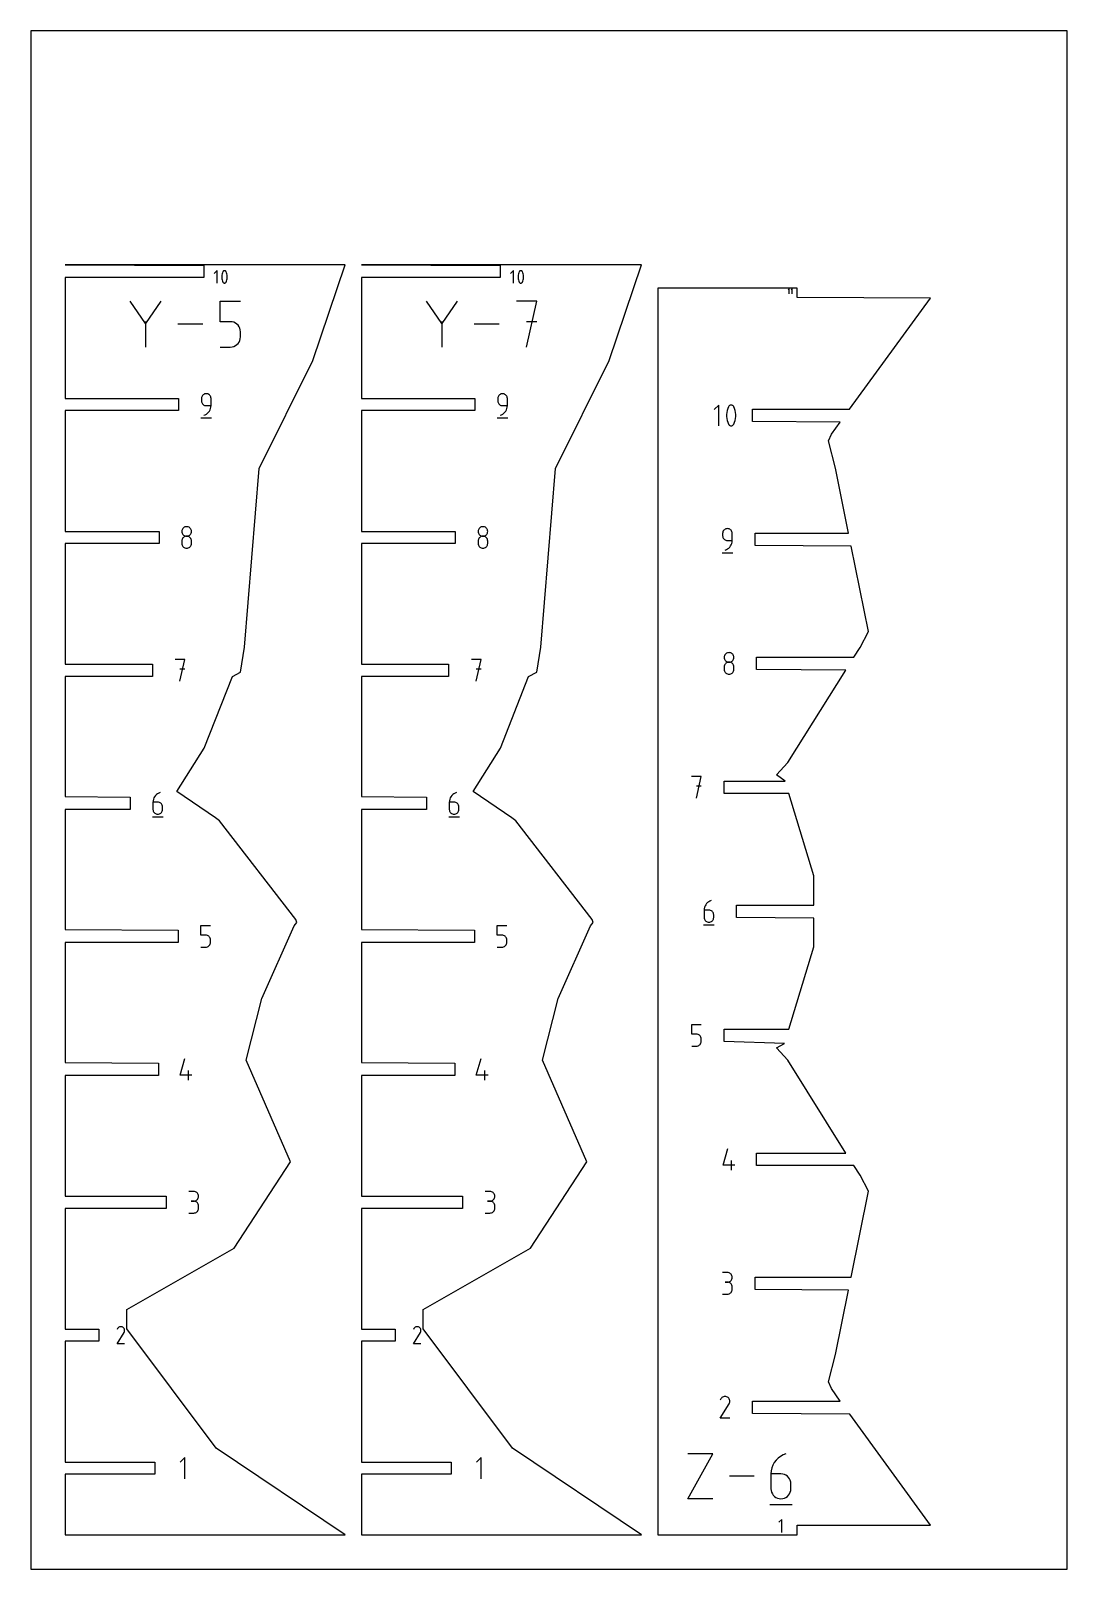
# Model space of a CAD drawing. Extents: x 0 to 200, y 0 to 297.
import ezdxf

# ---------------------------------------------------------------- set-up
doc = ezdxf.new("R2010")
doc.units = 0

msp = doc.modelspace()

# ---------------------------------------------------------------- linework, layer by layer
at = {"layer": 'annotation', "color": 1}
for p, q in [((35.948287, 250.62739), (35.414467, 250.093418)), ((35.948287, 248.226175), (35.948287, 250.62739)), ((36.87186, 249.770828), (36.848849, 249.540868)), ((36.848849, 249.540868), (36.848849, 249.309959)), ((36.917883, 249.998063), (36.87186, 249.770828)), ((36.986918, 250.220796), (36.917883, 249.998063)), ((37.078964, 250.437252), (36.986918, 250.220796)), ((37.10996, 250.488798), (37.078964, 250.437252)), ((37.078964, 250.437252), (37.078964, 250.437252)), ((37.14859, 250.532725), (37.10996, 250.488798)), ((37.193575, 250.568606), (37.14859, 250.532725)), ((37.243634, 250.596018), (37.193575, 250.568606)), ((37.29749, 250.614534), (37.243634, 250.596018)), ((37.353863, 250.623731), (37.29749, 250.614534)), ((37.411474, 250.623182), (37.353863, 250.623731)), ((37.469045, 250.612463), (37.411474, 250.623182)), ((37.525295, 250.591149), (37.469045, 250.612463)), ((37.546828, 250.579833), (37.525295, 250.591149)), ((37.525295, 250.591149), (37.525295, 250.591149)), ((37.567492, 250.566836), (37.546828, 250.579833)), ((37.587185, 250.552259), (37.567492, 250.566836)), ((37.605807, 250.536207), (37.587185, 250.552259)), ((37.623258, 250.518781), (37.605807, 250.536207)), ((37.639438, 250.500085), (37.623258, 250.518781)), ((37.654245, 250.480221), (37.639438, 250.500085)), ((37.66758, 250.459293), (37.654245, 250.480221)), ((37.679342, 250.437403), (37.66758, 250.459293)), ((37.771835, 250.220501), (37.679342, 250.437403)), ((37.679342, 250.437403), (37.679342, 250.437403)), ((37.841204, 249.997433), (37.771835, 250.220501)), ((37.88745, 249.769975), (37.841204, 249.997433)), ((37.910573, 249.539903), (37.88745, 249.769975)), ((37.910573, 249.308994), (37.910573, 249.539903)), ((93.123337, 250.627375), (92.589517, 250.093404)), ((93.123337, 248.226161), (93.123337, 250.627375)), ((94.04691, 249.770814), (94.023899, 249.540853)), ((94.023899, 249.540853), (94.023899, 249.309944)), ((94.092933, 249.998048), (94.04691, 249.770814)), ((94.161968, 250.220782), (94.092933, 249.998048)), ((94.254013, 250.437237), (94.161968, 250.220782)), ((94.28501, 250.488784), (94.254013, 250.437237)), ((94.254013, 250.437237), (94.254013, 250.437237)), ((94.32364, 250.53271), (94.28501, 250.488784)), ((94.368625, 250.568591), (94.32364, 250.53271)), ((94.418684, 250.596003), (94.368625, 250.568591)), ((94.47254, 250.61452), (94.418684, 250.596003)), ((94.528913, 250.623716), (94.47254, 250.61452)), ((94.586524, 250.623168), (94.528913, 250.623716)), ((94.644094, 250.612449), (94.586524, 250.623168)), ((94.700345, 250.591134), (94.644094, 250.612449)), ((94.721878, 250.579819), (94.700345, 250.591134)), ((94.700345, 250.591134), (94.700345, 250.591134)), ((94.742542, 250.566821), (94.721878, 250.579819)), ((94.762235, 250.552245), (94.742542, 250.566821)), ((94.780857, 250.536192), (94.762235, 250.552245)), ((94.798308, 250.518766), (94.780857, 250.536192)), ((94.814488, 250.50007), (94.798308, 250.518766)), ((94.829295, 250.480206), (94.814488, 250.50007)), ((94.84263, 250.459278), (94.829295, 250.480206)), ((94.854392, 250.437388), (94.84263, 250.459278)), ((94.946884, 250.220486), (94.854392, 250.437388)), ((94.854392, 250.437388), (94.854392, 250.437388)), ((95.016254, 249.997418), (94.946884, 250.220486)), ((95.0625, 249.76996), (95.016254, 249.997418)), ((95.085623, 249.539889), (95.0625, 249.76996)), ((95.085623, 249.308979), (95.085623, 249.539889)), ((36.848849, 249.309959), (36.87186, 249.079876)), ((36.87186, 249.079876), (36.917883, 248.852396)), ((36.917883, 248.852396), (36.986918, 248.629294)), ((36.986918, 248.629294), (37.078964, 248.412348)), ((37.078964, 248.412348), (37.078964, 248.412348)), ((37.078964, 248.412348), (37.090683, 248.390501)), ((37.090683, 248.390501), (37.10392, 248.369677)), ((37.10392, 248.369677), (37.118617, 248.349939)), ((37.118617, 248.349939), (37.134721, 248.331349)), ((37.134721, 248.331349), (37.152173, 248.313972)), ((37.152173, 248.313972), (37.17092, 248.29787)), ((37.17092, 248.29787), (37.190905, 248.283107)), ((37.190905, 248.283107), (37.212073, 248.269745)), ((37.212073, 248.269745), (37.234366, 248.257848)), ((37.234366, 248.257848), (37.234366, 248.257848)), ((37.234366, 248.257848), (37.290174, 248.236986)), ((37.290174, 248.236986), (37.347409, 248.226621)), ((37.347409, 248.226621), (37.404777, 248.226332)), ((37.404777, 248.226332), (37.460986, 248.235694)), ((37.460986, 248.235694), (37.514741, 248.254286)), ((37.514741, 248.254286), (37.564748, 248.281685)), ((37.564748, 248.281685), (37.609713, 248.317469)), ((37.609713, 248.317469), (37.648343, 248.361214)), ((37.648343, 248.361214), (37.679342, 248.412498)), ((37.679342, 248.412498), (37.771835, 248.628999)), ((37.679342, 248.412498), (37.679342, 248.412498)), ((37.771835, 248.628999), (37.841204, 248.851765)), ((37.841204, 248.851765), (37.88745, 249.079023)), ((37.88745, 249.079023), (37.910573, 249.308994)), ((94.023899, 249.309944), (94.04691, 249.079861)), ((94.04691, 249.079861), (94.092933, 248.852381)), ((94.092933, 248.852381), (94.161968, 248.62928)), ((94.161968, 248.62928), (94.254013, 248.412333)), ((94.254013, 248.412333), (94.254013, 248.412333)), ((94.254013, 248.412333), (94.265733, 248.390486)), ((94.265733, 248.390486), (94.27897, 248.369662)), ((94.27897, 248.369662), (94.293667, 248.349924)), ((94.293667, 248.349924), (94.30977, 248.331335)), ((94.30977, 248.331335), (94.327223, 248.313957)), ((94.327223, 248.313957), (94.34597, 248.297856)), ((94.34597, 248.297856), (94.365955, 248.283092)), ((94.365955, 248.283092), (94.387122, 248.26973)), ((94.387122, 248.26973), (94.409416, 248.257834)), ((94.409416, 248.257834), (94.409416, 248.257834)), ((94.409416, 248.257834), (94.465223, 248.236971)), ((94.465223, 248.236971), (94.522458, 248.226607)), ((94.522458, 248.226607), (94.579827, 248.226317)), ((94.579827, 248.226317), (94.636036, 248.235679)), ((94.636036, 248.235679), (94.689791, 248.254271)), ((94.689791, 248.254271), (94.739798, 248.281671)), ((94.739798, 248.281671), (94.784763, 248.317454)), ((94.784763, 248.317454), (94.823392, 248.361199)), ((94.823392, 248.361199), (94.854392, 248.412483)), ((94.854392, 248.412483), (94.946884, 248.628984)), ((94.854392, 248.412483), (94.854392, 248.412483)), ((94.946884, 248.628984), (95.016254, 248.851751)), ((95.016254, 248.851751), (95.0625, 249.079008)), ((95.0625, 249.079008), (95.085623, 249.308979)), ((146.346749, 247.120452), (146.125171, 246.898812)), ((146.346749, 246.12376), (146.346749, 247.120452)), ((146.942085, 247.120452), (146.720508, 246.898812)), ((146.942085, 246.12376), (146.942085, 247.120452)), ((22.154736, 240.451736), (19.211132, 244.708589)), ((25.097787, 244.708589), (22.154736, 240.451736)), ((36.541815, 240.778526), (36.541815, 244.708312)), ((36.541815, 244.708312), (40.461086, 244.708312)), ((79.327306, 240.451722), (76.383702, 244.708574)), ((82.270357, 244.708574), (79.327306, 240.451722)), ((97.638359, 244.708298), (93.714107, 244.708298)), ((95.67651, 235.883574), (97.638359, 244.708298)), ((22.154736, 240.794299), (22.154736, 235.883311)), ((38.501451, 240.778526), (36.541815, 240.778526)), ((38.853313, 240.747074), (38.501451, 240.778526)), ((39.184642, 240.656362), (38.853313, 240.747074)), ((39.489867, 240.511863), (39.184642, 240.656362)), ((39.763418, 240.319046), (39.489867, 240.511863)), ((79.327306, 240.794284), (79.327306, 235.883297)), ((97.638359, 240.778512), (95.67651, 240.778512)), ((33.233373, 240.29595), (28.408165, 240.29595)), ((39.999723, 240.083382), (39.763418, 240.319046)), ((40.193214, 239.81034), (39.999723, 240.083382)), ((40.338318, 239.505392), (40.193214, 239.81034)), ((40.429466, 239.174008), (40.338318, 239.505392)), ((40.429447, 237.492916), (40.461086, 237.845437)), ((40.461086, 238.821658), (40.429466, 239.174008)), ((40.461086, 237.845437), (40.461086, 238.821658)), ((40.461086, 238.821658), (40.461086, 238.821658)), ((90.405943, 240.295936), (85.580735, 240.295936)), ((36.541815, 235.883588), (38.501451, 235.883588)), ((38.501451, 235.883588), (38.853167, 235.915211)), ((38.501451, 235.883588), (38.501451, 235.883588)), ((38.853167, 235.915211), (39.184418, 236.00638)), ((39.184418, 236.00638), (39.489621, 236.151542)), ((39.489621, 236.151542), (39.76319, 236.345145)), ((39.76319, 236.345145), (39.999541, 236.581636)), ((39.999541, 236.581636), (40.193091, 236.855463)), ((40.193091, 236.855463), (40.338254, 237.161074)), ((40.338254, 237.161074), (40.429447, 237.492916)), ((32.952326, 226.124805), (32.937412, 225.958617)), ((32.937412, 225.958617), (32.937412, 225.496076)), ((32.995315, 226.281261), (32.952326, 226.124805)), ((33.063745, 226.425361), (32.995315, 226.281261)), ((33.154985, 226.554485), (33.063745, 226.425361)), ((33.266402, 226.666011), (33.154985, 226.554485)), ((33.395363, 226.757317), (33.266402, 226.666011)), ((33.539236, 226.825781), (33.395363, 226.757317)), ((33.695389, 226.868783), (33.539236, 226.825781)), ((33.861189, 226.883699), (33.695389, 226.868783)), ((34.027333, 226.868783), (33.861189, 226.883699)), ((33.861189, 226.883699), (33.861189, 226.883699)), ((34.183668, 226.825781), (34.027333, 226.868783)), ((34.327595, 226.757317), (34.183668, 226.825781)), ((34.456514, 226.666011), (34.327595, 226.757317)), ((34.567823, 226.554485), (34.456514, 226.666011)), ((34.658923, 226.425361), (34.567823, 226.554485)), ((34.727214, 226.281261), (34.658923, 226.425361)), ((34.770096, 226.124805), (34.727214, 226.281261)), ((34.784967, 225.958617), (34.770096, 226.124805)), ((34.784967, 224.571255), (34.784967, 225.958617)), ((34.784967, 225.958617), (34.784967, 225.958617)), ((90.127378, 226.124791), (90.112463, 225.958602)), ((90.112463, 225.958602), (90.112463, 225.496061)), ((90.170366, 226.281246), (90.127378, 226.124791)), ((90.238797, 226.425346), (90.170366, 226.281246)), ((90.330037, 226.55447), (90.238797, 226.425346)), ((90.441453, 226.665996), (90.330037, 226.55447)), ((90.570415, 226.757302), (90.441453, 226.665996)), ((90.714288, 226.825767), (90.570415, 226.757302)), ((90.870441, 226.868768), (90.714288, 226.825767)), ((91.036241, 226.883684), (90.870441, 226.868768)), ((91.202384, 226.868768), (91.036241, 226.883684)), ((91.036241, 226.883684), (91.036241, 226.883684)), ((91.35872, 226.825767), (91.202384, 226.868768)), ((91.502647, 226.757302), (91.35872, 226.825767)), ((91.631565, 226.665996), (91.502647, 226.757302)), ((91.742874, 226.55447), (91.631565, 226.665996)), ((91.833975, 226.425346), (91.742874, 226.55447)), ((91.902266, 226.281246), (91.833975, 226.425346)), ((91.945147, 226.124791), (91.902266, 226.281246)), ((91.960019, 225.958602), (91.945147, 226.124791)), ((91.960019, 224.57124), (91.960019, 225.958602)), ((91.960019, 225.958602), (91.960019, 225.958602)), ((32.937412, 225.496076), (32.937412, 225.496076)), ((32.937412, 225.496076), (32.952326, 225.329896)), ((32.952326, 225.329896), (32.995315, 225.173465)), ((32.995315, 225.173465), (33.063745, 225.029399)), ((33.063745, 225.029399), (33.154985, 224.900316)), ((33.154985, 224.900316), (33.266402, 224.788834)), ((33.266402, 224.788834), (33.395363, 224.697569)), ((33.395363, 224.697569), (33.539236, 224.629139)), ((33.398909, 222.723699), (33.663082, 222.822143)), ((33.398909, 222.723699), (33.398909, 222.723699)), ((33.539236, 224.629139), (33.695389, 224.586162)), ((33.663082, 222.822143), (33.905561, 222.955208)), ((33.695389, 224.586162), (33.861189, 224.571255)), ((33.861189, 224.571255), (34.784967, 224.571255)), ((33.905561, 222.955208), (34.123838, 223.119503)), ((34.123838, 223.119503), (34.315409, 223.311638)), ((34.315409, 223.311638), (34.477768, 223.528224)), ((34.477768, 223.528224), (34.608409, 223.765868)), ((34.608409, 223.765868), (34.704826, 224.021182)), ((34.704826, 224.021182), (34.764514, 224.290774)), ((34.764514, 224.290774), (34.784967, 224.571255)), ((90.112463, 225.496061), (90.112463, 225.496061)), ((90.112463, 225.496061), (90.127378, 225.329882)), ((90.127378, 225.329882), (90.170366, 225.17345)), ((90.170366, 225.17345), (90.238797, 225.029385)), ((90.238797, 225.029385), (90.330037, 224.900302)), ((90.330037, 224.900302), (90.441453, 224.788819)), ((90.441453, 224.788819), (90.570415, 224.697554)), ((90.570415, 224.697554), (90.714288, 224.629125)), ((90.573961, 222.723684), (90.838134, 222.822128)), ((90.573961, 222.723684), (90.573961, 222.723684)), ((90.714288, 224.629125), (90.870441, 224.586147)), ((90.838134, 222.822128), (91.080612, 222.955193)), ((90.870441, 224.586147), (91.036241, 224.57124)), ((91.036241, 224.57124), (91.960019, 224.57124)), ((91.080612, 222.955193), (91.298889, 223.119488)), ((91.298889, 223.119488), (91.490461, 223.311624)), ((91.490461, 223.311624), (91.652819, 223.528209)), ((91.652819, 223.528209), (91.78346, 223.765854)), ((91.78346, 223.765854), (91.879878, 224.021167)), ((91.879878, 224.021167), (91.939566, 224.290759)), ((91.939566, 224.290759), (91.960019, 224.57124)), ((132.777233, 224.693066), (131.887532, 223.803113)), ((132.777233, 220.691042), (132.777233, 224.693066)), ((134.316521, 223.265463), (134.278168, 222.882196)), ((134.278168, 222.882196), (134.278168, 222.497347)), ((134.393226, 223.644188), (134.316521, 223.265463)), ((134.508283, 224.01541), (134.393226, 223.644188)), ((134.661693, 224.37617), (134.508283, 224.01541)), ((134.713354, 224.46208), (134.661693, 224.37617)), ((134.661693, 224.37617), (134.661693, 224.37617)), ((134.777738, 224.53529), (134.713354, 224.46208)), ((134.852712, 224.595093), (134.777738, 224.53529)), ((134.936144, 224.640779), (134.852712, 224.595093)), ((135.025904, 224.67164), (134.936144, 224.640779)), ((135.119859, 224.686968), (135.025904, 224.67164)), ((135.215878, 224.686053), (135.119859, 224.686968)), ((135.311828, 224.668189), (135.215878, 224.686053)), ((135.405578, 224.632665), (135.311828, 224.668189)), ((135.441468, 224.613805), (135.405578, 224.632665)), ((135.405578, 224.632665), (135.405578, 224.632665)), ((135.475907, 224.592143), (135.441468, 224.613805)), ((135.508729, 224.567848), (135.475907, 224.592143)), ((135.539766, 224.541094), (135.508729, 224.567848)), ((135.568851, 224.512051), (135.539766, 224.541094)), ((135.595816, 224.480891), (135.568851, 224.512051)), ((135.620495, 224.447785), (135.595816, 224.480891)), ((135.642721, 224.412904), (135.620495, 224.447785)), ((135.662324, 224.376421), (135.642721, 224.412904)), ((135.816478, 224.014917), (135.662324, 224.376421)), ((135.662324, 224.376421), (135.662324, 224.376421)), ((135.932093, 223.643137), (135.816478, 224.014917)), ((136.00917, 223.264041), (135.932093, 223.643137)), ((136.047708, 222.880588), (136.00917, 223.264041)), ((136.047708, 222.495739), (136.047708, 222.880588)), ((32.821972, 222.203699), (34.901972, 222.203699)), ((89.997023, 222.203684), (92.077023, 222.203684)), ((134.278168, 222.497347), (134.316521, 222.113876)), ((134.316521, 222.113876), (134.393226, 221.734742)), ((134.393226, 221.734742), (134.508283, 221.362906)), ((134.508283, 221.362906), (134.661693, 221.001329)), ((134.661693, 221.001329), (134.661693, 221.001329)), ((134.661693, 221.001329), (134.681225, 220.964918)), ((134.681225, 220.964918), (134.703286, 220.930211)), ((134.703286, 220.930211), (134.727783, 220.897314)), ((134.727783, 220.897314), (134.754621, 220.866332)), ((134.754621, 220.866332), (134.783709, 220.83737)), ((134.783709, 220.83737), (134.814954, 220.810533)), ((134.814954, 220.810533), (134.848262, 220.785927)), ((134.848262, 220.785927), (134.883541, 220.763658)), ((134.883541, 220.763658), (134.920698, 220.74383)), ((134.920698, 220.74383), (134.920698, 220.74383)), ((134.920698, 220.74383), (135.01371, 220.70906)), ((135.01371, 220.70906), (135.109101, 220.691785)), ((135.109101, 220.691785), (135.204716, 220.691302)), ((135.204716, 220.691302), (135.298397, 220.706906)), ((135.298397, 220.706906), (135.387989, 220.737893)), ((135.387989, 220.737893), (135.471334, 220.783558)), ((135.471334, 220.783558), (135.546275, 220.843197)), ((135.546275, 220.843197), (135.610658, 220.916106)), ((135.610658, 220.916106), (135.662324, 221.00158)), ((135.662324, 221.00158), (135.816478, 221.362414)), ((135.662324, 221.00158), (135.662324, 221.00158)), ((135.816478, 221.362414), (135.932093, 221.733692)), ((135.932093, 221.733692), (136.00917, 222.112454)), ((136.00917, 222.112454), (136.047708, 222.495739)), ((29.166718, 200.458467), (29.151812, 200.293055)), ((29.151812, 200.293055), (29.151812, 200.293055)), ((29.151812, 200.293055), (29.166727, 200.126867)), ((29.209686, 200.614317), (29.166718, 200.458467)), ((29.166727, 200.126867), (29.209716, 199.970411)), ((29.278088, 200.757963), (29.209686, 200.614317)), ((29.209716, 199.970411), (29.278146, 199.826311)), ((29.3693, 200.886762), (29.278088, 200.757963)), ((29.3693, 199.038804), (29.278088, 198.909712)), ((29.278146, 199.826311), (29.369386, 199.697187)), ((29.480695, 200.998069), (29.3693, 200.886762)), ((29.480695, 199.150308), (29.3693, 199.038804)), ((29.369386, 199.697187), (29.480803, 199.585661)), ((29.609648, 201.089243), (29.480695, 200.998069)), ((29.609648, 199.2416), (29.480695, 199.150308)), ((29.480803, 199.585661), (29.609764, 199.494355)), ((29.753532, 201.157639), (29.609648, 201.089243)), ((29.753532, 199.310058), (29.609648, 199.2416)), ((29.609764, 199.494355), (29.753637, 199.425891)), ((29.909721, 201.200616), (29.753532, 201.157639)), ((29.909721, 199.353057), (29.753532, 199.310058)), ((29.753637, 199.425891), (29.90979, 199.382889)), ((30.07559, 201.215528), (29.909721, 201.200616)), ((30.07559, 199.367973), (29.909721, 199.353057)), ((29.90979, 199.382889), (30.07559, 199.367973)), ((30.241459, 201.200616), (30.07559, 201.215528)), ((30.07559, 201.215528), (30.07559, 201.215528)), ((30.07559, 199.367973), (30.24139, 199.382889)), ((30.241459, 199.353065), (30.07559, 199.367973)), ((30.07559, 199.367973), (30.07559, 199.367973)), ((30.07559, 199.367973), (30.07559, 199.367973)), ((30.24139, 199.382889), (30.397543, 199.425891)), ((30.397648, 201.157639), (30.241459, 201.200616)), ((30.397648, 199.310088), (30.241459, 199.353065)), ((30.397543, 199.425891), (30.541416, 199.494355)), ((30.541532, 201.089243), (30.397648, 201.157639)), ((30.541532, 199.241658), (30.397648, 199.310088)), ((30.541416, 199.494355), (30.670378, 199.585661)), ((30.670485, 200.998069), (30.541532, 201.089243)), ((30.670485, 199.150394), (30.541532, 199.241658)), ((30.670378, 199.585661), (30.781794, 199.697187)), ((30.78188, 200.886762), (30.670485, 200.998069)), ((30.78188, 199.038911), (30.670485, 199.150394)), ((30.781794, 199.697187), (30.873034, 199.826311)), ((30.873092, 200.757963), (30.78188, 200.886762)), ((30.873092, 198.909828), (30.78188, 199.038911)), ((30.873034, 199.826311), (30.941465, 199.970411)), ((30.941495, 200.614317), (30.873092, 200.757963)), ((30.941465, 199.970411), (30.984453, 200.126867)), ((30.984462, 200.458467), (30.941495, 200.614317)), ((30.984453, 200.126867), (30.999368, 200.293055)), ((30.999368, 200.293055), (30.984462, 200.458467)), ((30.999368, 200.293055), (30.999368, 200.293055)), ((86.341772, 200.458452), (86.326866, 200.29304)), ((86.326866, 200.29304), (86.326866, 200.29304)), ((86.326866, 200.29304), (86.341781, 200.126852)), ((86.38474, 200.614303), (86.341772, 200.458452)), ((86.341781, 200.126852), (86.38477, 199.970397)), ((86.453142, 200.757949), (86.38474, 200.614303)), ((86.38477, 199.970397), (86.4532, 199.826296)), ((86.544354, 200.886747), (86.453142, 200.757949)), ((86.544354, 199.038789), (86.453142, 198.909698)), ((86.4532, 199.826296), (86.54444, 199.697172)), ((86.655749, 200.998055), (86.544354, 200.886747)), ((86.655749, 199.150293), (86.544354, 199.038789)), ((86.54444, 199.697172), (86.655857, 199.585646)), ((86.784702, 201.089228), (86.655749, 200.998055)), ((86.784702, 199.241586), (86.655749, 199.150293)), ((86.655857, 199.585646), (86.784818, 199.49434)), ((86.928586, 201.157625), (86.784702, 201.089228)), ((86.928586, 199.310043), (86.784702, 199.241586)), ((86.784818, 199.49434), (86.928691, 199.425876)), ((87.084775, 201.200601), (86.928586, 201.157625)), ((87.084775, 199.353042), (86.928586, 199.310043)), ((86.928691, 199.425876), (87.084844, 199.382875)), ((87.250644, 201.215514), (87.084775, 201.200601)), ((87.250644, 199.367958), (87.084775, 199.353042)), ((87.084844, 199.382875), (87.250644, 199.367958)), ((87.416513, 201.200601), (87.250644, 201.215514)), ((87.250644, 201.215514), (87.250644, 201.215514)), ((87.250644, 199.367958), (87.416444, 199.382875)), ((87.416513, 199.353051), (87.250644, 199.367958)), ((87.250644, 199.367958), (87.250644, 199.367958)), ((87.250644, 199.367958), (87.250644, 199.367958)), ((87.416444, 199.382875), (87.572597, 199.425876)), ((87.572702, 201.157625), (87.416513, 201.200601)), ((87.572702, 199.310074), (87.416513, 199.353051)), ((87.572597, 199.425876), (87.71647, 199.49434)), ((87.716586, 201.089228), (87.572702, 201.157625)), ((87.716586, 199.241644), (87.572702, 199.310074)), ((87.71647, 199.49434), (87.845431, 199.585646)), ((87.845539, 200.998055), (87.716586, 201.089228)), ((87.845539, 199.150379), (87.716586, 199.241644)), ((87.845431, 199.585646), (87.956848, 199.697172)), ((87.956934, 200.886747), (87.845539, 200.998055)), ((87.956934, 199.038896), (87.845539, 199.150379)), ((87.956848, 199.697172), (88.048088, 199.826296)), ((88.048146, 200.757949), (87.956934, 200.886747)), ((88.048146, 198.909813), (87.956934, 199.038896)), ((88.048088, 199.826296), (88.116519, 199.970397)), ((88.116549, 200.614303), (88.048146, 200.757949)), ((88.116519, 199.970397), (88.159507, 200.126852)), ((88.159516, 200.458452), (88.116549, 200.614303)), ((88.159507, 200.126852), (88.174422, 200.29304)), ((88.174422, 200.29304), (88.159516, 200.458452)), ((88.174422, 200.29304), (88.174422, 200.29304)), ((133.522969, 200.083107), (133.508055, 199.916919)), ((133.508055, 199.916919), (133.508055, 199.454378)), ((133.508055, 199.454378), (133.508055, 199.454378)), ((133.508055, 199.454378), (133.522969, 199.288198)), ((133.565958, 200.239563), (133.522969, 200.083107)), ((133.522969, 199.288198), (133.565958, 199.131767)), ((133.634388, 200.383663), (133.565958, 200.239563)), ((133.565958, 199.131767), (133.634388, 198.987701)), ((133.725628, 200.512787), (133.634388, 200.383663)), ((133.634388, 198.987701), (133.725628, 198.858619)), ((133.837045, 200.624313), (133.725628, 200.512787)), ((133.966006, 200.715619), (133.837045, 200.624313)), ((134.109879, 200.784084), (133.966006, 200.715619)), ((134.266032, 200.827085), (134.109879, 200.784084)), ((134.431832, 200.842001), (134.266032, 200.827085)), ((134.597976, 200.827085), (134.431832, 200.842001)), ((134.431832, 200.842001), (134.431832, 200.842001)), ((134.754311, 200.784084), (134.597976, 200.827085)), ((134.898238, 200.715619), (134.754311, 200.784084)), ((135.027157, 200.624313), (134.898238, 200.715619)), ((135.138466, 200.512787), (135.027157, 200.624313)), ((135.229566, 200.383663), (135.138466, 200.512787)), ((135.297857, 200.239563), (135.229566, 200.383663)), ((135.340738, 200.083107), (135.297857, 200.239563)), ((135.35561, 199.916919), (135.340738, 200.083107)), ((135.35561, 198.529557), (135.35561, 199.916919)), ((135.35561, 199.916919), (135.35561, 199.916919)), ((29.166718, 198.609262), (29.151812, 198.443152)), ((29.151812, 198.443152), (29.151812, 197.982958)), ((29.151812, 197.982958), (29.151812, 197.982958)), ((29.151812, 197.982958), (29.166727, 197.81686)), ((29.209686, 198.765657), (29.166718, 198.609262)), ((29.166727, 197.81686), (29.209716, 197.660644)), ((29.278088, 198.909712), (29.209686, 198.765657)), ((29.209716, 197.660644), (29.278146, 197.516891)), ((29.278146, 197.516891), (29.369386, 197.388178)), ((29.369386, 197.388178), (29.480803, 197.277085)), ((29.480803, 197.277085), (29.609764, 197.186191)), ((29.609764, 197.186191), (29.753637, 197.118073)), ((29.753637, 197.118073), (29.90979, 197.075312)), ((29.90979, 197.075312), (30.07559, 197.060485)), ((30.07559, 197.060485), (30.24139, 197.075312)), ((30.07559, 197.060485), (30.07559, 197.060485)), ((30.24139, 197.075312), (30.397543, 197.118073)), ((30.397543, 197.118073), (30.541416, 197.186191)), ((30.541416, 197.186191), (30.670378, 197.277085)), ((30.670378, 197.277085), (30.781794, 197.388178)), ((30.781794, 197.388178), (30.873034, 197.516891)), ((30.873034, 197.516891), (30.941465, 197.660644)), ((30.941495, 198.765762), (30.873092, 198.909828)), ((30.941465, 197.660644), (30.984453, 197.81686)), ((30.984462, 198.609331), (30.941495, 198.765762)), ((30.984453, 197.81686), (30.999368, 197.982958)), ((30.999368, 198.443152), (30.984462, 198.609331)), ((30.999368, 197.982958), (30.999368, 198.443152)), ((30.999368, 198.443152), (30.999368, 198.443152)), ((86.341772, 198.609248), (86.326866, 198.443137)), ((86.326866, 198.443137), (86.326866, 197.982944)), ((86.326866, 197.982944), (86.326866, 197.982944)), ((86.326866, 197.982944), (86.341781, 197.816845)), ((86.38474, 198.765642), (86.341772, 198.609248)), ((86.341781, 197.816845), (86.38477, 197.660629)), ((86.453142, 198.909698), (86.38474, 198.765642)), ((86.38477, 197.660629), (86.4532, 197.516876)), ((86.4532, 197.516876), (86.54444, 197.388164)), ((86.54444, 197.388164), (86.655857, 197.277071)), ((86.655857, 197.277071), (86.784818, 197.186176)), ((86.784818, 197.186176), (86.928691, 197.118059)), ((86.928691, 197.118059), (87.084844, 197.075297)), ((87.084844, 197.075297), (87.250644, 197.06047)), ((87.250644, 197.06047), (87.416444, 197.075297)), ((87.250644, 197.06047), (87.250644, 197.06047)), ((87.416444, 197.075297), (87.572597, 197.118059)), ((87.572597, 197.118059), (87.71647, 197.186176)), ((87.71647, 197.186176), (87.845431, 197.277071)), ((87.845431, 197.277071), (87.956848, 197.388164)), ((87.956848, 197.388164), (88.048088, 197.516876)), ((88.048088, 197.516876), (88.116519, 197.660629)), ((88.116549, 198.765748), (88.048146, 198.909813)), ((88.116519, 197.660629), (88.159507, 197.816845)), ((88.159516, 198.609316), (88.116549, 198.765748)), ((88.159507, 197.816845), (88.174422, 197.982944)), ((88.174422, 198.443137), (88.159516, 198.609316)), ((88.174422, 197.982944), (88.174422, 198.443137)), ((88.174422, 198.443137), (88.174422, 198.443137)), ((133.392615, 196.162001), (135.472615, 196.162001)), ((133.725628, 198.858619), (133.837045, 198.747136)), ((133.837045, 198.747136), (133.966006, 198.655871)), ((133.966006, 198.655871), (134.109879, 198.587441)), ((133.969552, 196.682001), (134.233725, 196.780445)), ((133.969552, 196.682001), (133.969552, 196.682001)), ((134.109879, 198.587441), (134.266032, 198.544464)), ((134.233725, 196.780445), (134.476204, 196.91351)), ((134.266032, 198.544464), (134.431832, 198.529557)), ((134.431832, 198.529557), (135.35561, 198.529557)), ((134.476204, 196.91351), (134.694481, 197.077805)), ((134.694481, 197.077805), (134.886052, 197.269941)), ((134.886052, 197.269941), (135.048411, 197.486526)), ((135.048411, 197.486526), (135.179052, 197.72417)), ((135.179052, 197.72417), (135.275469, 197.979484)), ((135.275469, 197.979484), (135.335157, 198.249076)), ((135.335157, 198.249076), (135.35561, 198.529557)), ((29.709846, 175.557532), (27.859942, 175.557532)), ((28.785024, 171.397532), (29.709846, 175.557532)), ((86.884903, 175.557517), (85.035, 175.557517)), ((85.960082, 171.397517), (86.884903, 175.557517)), ((133.826699, 176.1498), (133.811793, 175.984388)), ((133.811793, 175.984388), (133.811793, 175.984388)), ((133.811793, 175.984388), (133.826708, 175.8182)), ((133.869666, 176.30565), (133.826699, 176.1498)), ((133.826708, 175.8182), (133.869696, 175.661744)), ((133.938069, 176.449296), (133.869666, 176.30565)), ((133.869696, 175.661744), (133.938127, 175.517644)), ((134.029281, 176.578095), (133.938069, 176.449296)), ((133.938127, 175.517644), (134.029367, 175.38852)), ((134.140676, 176.689402), (134.029281, 176.578095)), ((134.029367, 175.38852), (134.140783, 175.276994)), ((134.269629, 176.780576), (134.140676, 176.689402)), ((134.140783, 175.276994), (134.269744, 175.185688)), ((134.413513, 176.848972), (134.269629, 176.780576)), ((134.569702, 176.891949), (134.413513, 176.848972)), ((134.735571, 176.906861), (134.569702, 176.891949)), ((134.90144, 176.891949), (134.735571, 176.906861)), ((134.735571, 176.906861), (134.735571, 176.906861)), ((135.057629, 176.848972), (134.90144, 176.891949)), ((135.201513, 176.780576), (135.057629, 176.848972)), ((135.201397, 175.185688), (135.330358, 175.276994)), ((135.330466, 176.689402), (135.201513, 176.780576)), ((135.330358, 175.276994), (135.441775, 175.38852)), ((135.441861, 176.578095), (135.330466, 176.689402)), ((135.441775, 175.38852), (135.533015, 175.517644)), ((135.533073, 176.449296), (135.441861, 176.578095)), ((135.533015, 175.517644), (135.601445, 175.661744)), ((135.601475, 176.30565), (135.533073, 176.449296)), ((135.601445, 175.661744), (135.644434, 175.8182)), ((135.644442, 176.1498), (135.601475, 176.30565)), ((135.644434, 175.8182), (135.659348, 175.984388)), ((135.659348, 175.984388), (135.644442, 176.1498)), ((135.659348, 175.984388), (135.659348, 175.984388)), ((29.709846, 173.70502), (28.785024, 173.70502)), ((86.884903, 173.705005), (85.960082, 173.705005)), ((133.826699, 174.300595), (133.811793, 174.134485)), ((133.811793, 174.134485), (133.811793, 173.674292)), ((133.811793, 173.674292), (133.811793, 173.674292)), ((133.811793, 173.674292), (133.826708, 173.508193)), ((133.869666, 174.45699), (133.826699, 174.300595)), ((133.826708, 173.508193), (133.869696, 173.351977)), ((133.938069, 174.601045), (133.869666, 174.45699)), ((133.869696, 173.351977), (133.938127, 173.208224)), ((134.029281, 174.730137), (133.938069, 174.601045)), ((133.938127, 173.208224), (134.029367, 173.079511)), ((134.140676, 174.841641), (134.029281, 174.730137)), ((134.029367, 173.079511), (134.140783, 172.968418)), ((134.269629, 174.932934), (134.140676, 174.841641)), ((134.140783, 172.968418), (134.269744, 172.877524)), ((134.413513, 175.001391), (134.269629, 174.932934)), ((134.269744, 175.185688), (134.413618, 175.117224)), ((134.269744, 172.877524), (134.413618, 172.809407)), ((134.569702, 175.04439), (134.413513, 175.001391)), ((134.413618, 175.117224), (134.569771, 175.074222)), ((134.413618, 172.809407), (134.569771, 172.766645)), ((134.735571, 175.059306), (134.569702, 175.04439)), ((134.569771, 175.074222), (134.735571, 175.059306)), ((134.569771, 172.766645), (134.735571, 172.751818)), ((134.735571, 175.059306), (134.901371, 175.074222)), ((134.90144, 175.044399), (134.735571, 175.059306)), ((134.735571, 175.059306), (134.735571, 175.059306)), ((134.735571, 175.059306), (134.735571, 175.059306)), ((134.735571, 172.751818), (134.901371, 172.766645)), ((134.735571, 172.751818), (134.735571, 172.751818)), ((134.901371, 175.074222), (135.057524, 175.117224)), ((134.901371, 172.766645), (135.057524, 172.809407)), ((135.057629, 175.001421), (134.90144, 175.044399)), ((135.057524, 175.117224), (135.201397, 175.185688)), ((135.057524, 172.809407), (135.201397, 172.877524)), ((135.201513, 174.932992), (135.057629, 175.001421)), ((135.201397, 172.877524), (135.330358, 172.968418)), ((135.330466, 174.841727), (135.201513, 174.932992)), ((135.330358, 172.968418), (135.441775, 173.079511)), ((135.441861, 174.730244), (135.330466, 174.841727)), ((135.441775, 173.079511), (135.533015, 173.208224)), ((135.533073, 174.601161), (135.441861, 174.730244)), ((135.533015, 173.208224), (135.601445, 173.351977)), ((135.601475, 174.457095), (135.533073, 174.601161)), ((135.601445, 173.351977), (135.644434, 173.508193)), ((135.644442, 174.300664), (135.601475, 174.457095)), ((135.644434, 173.508193), (135.659348, 173.674292)), ((135.659348, 174.134485), (135.644442, 174.300664)), ((135.659348, 173.674292), (135.659348, 174.134485)), ((135.659348, 174.134485), (135.659348, 174.134485)), ((129.379053, 152.981896), (127.52915, 152.981896)), ((128.454232, 148.821896), (129.379053, 152.981896)), ((23.660509, 148.593281), (23.600806, 148.323119)), ((23.756967, 148.849072), (23.660509, 148.593281)), ((23.887687, 149.087142), (23.756967, 148.849072)), ((24.050177, 149.304142), (23.887687, 149.087142)), ((24.241944, 149.496722), (24.050177, 149.304142)), ((24.460494, 149.661533), (24.241944, 149.496722)), ((24.703335, 149.795225), (24.460494, 149.661533)), ((24.967974, 149.894449), (24.703335, 149.795225)), ((24.967974, 149.894449), (24.967974, 149.894449)), ((80.835577, 148.593266), (80.775874, 148.323105)), ((80.932035, 148.849057), (80.835577, 148.593266)), ((81.062756, 149.087127), (80.932035, 148.849057)), ((81.225246, 149.304127), (81.062756, 149.087127)), ((81.417012, 149.496707), (81.225246, 149.304127)), ((81.635562, 149.661518), (81.417012, 149.496707)), ((81.878403, 149.79521), (81.635562, 149.661518)), ((82.143042, 149.894434), (81.878403, 149.79521)), ((82.143042, 149.894434), (82.143042, 149.894434)), ((129.379053, 151.129384), (128.454232, 151.129384)), ((23.600806, 148.323119), (23.580351, 148.041936)), ((23.580351, 148.041936), (23.580351, 146.65927)), ((24.504129, 148.041936), (23.580351, 148.041936)), ((23.580351, 146.65927), (23.580351, 146.65927)), ((23.580351, 146.65927), (23.595265, 146.49309)), ((23.595265, 146.49309), (23.638254, 146.336659)), ((23.638254, 146.336659), (23.706685, 146.192593)), ((23.706685, 146.192593), (23.797924, 146.06351)), ((23.797924, 146.06351), (23.909341, 145.952028)), ((23.909341, 145.952028), (24.038302, 145.860763)), ((24.038302, 145.860763), (24.182176, 145.792333)), ((24.182176, 145.792333), (24.338328, 145.749356)), ((24.338328, 145.749356), (24.504129, 145.734449)), ((24.670272, 148.027109), (24.504129, 148.041936)), ((24.504129, 145.734449), (24.670272, 145.749356)), ((24.504129, 145.734449), (24.504129, 145.734449)), ((24.826608, 147.984348), (24.670272, 148.027109)), ((24.670272, 145.749356), (24.826608, 145.792333)), ((24.970535, 147.916231), (24.826608, 147.984348)), ((24.826608, 145.792333), (24.970535, 145.860763)), ((25.099453, 147.825336), (24.970535, 147.916231)), ((24.970535, 145.860763), (25.099453, 145.952028)), ((25.210762, 147.714243), (25.099453, 147.825336)), ((25.099453, 145.952028), (25.210762, 146.06351)), ((25.301862, 147.585531), (25.210762, 147.714243)), ((25.210762, 146.06351), (25.301862, 146.192593)), ((25.370153, 147.441777), (25.301862, 147.585531)), ((25.301862, 146.192593), (25.370153, 146.336659)), ((25.413035, 147.285562), (25.370153, 147.441777)), ((25.370153, 146.336659), (25.413035, 146.49309)), ((25.427906, 147.119463), (25.413035, 147.285562)), ((25.413035, 146.49309), (25.427906, 146.65927)), ((25.427906, 146.65927), (25.427906, 147.119463)), ((25.427906, 147.119463), (25.427906, 147.119463)), ((80.775874, 148.323105), (80.755419, 148.041922)), ((80.755419, 148.041922), (80.755419, 146.659255)), ((81.679197, 148.041922), (80.755419, 148.041922)), ((80.755419, 146.659255), (80.755419, 146.659255)), ((80.755419, 146.659255), (80.770334, 146.493076)), ((80.770334, 146.493076), (80.813323, 146.336644)), ((80.813323, 146.336644), (80.881753, 146.192579)), ((80.881753, 146.192579), (80.972993, 146.063496)), ((80.972993, 146.063496), (81.08441, 145.952013)), ((81.08441, 145.952013), (81.213371, 145.860748)), ((81.213371, 145.860748), (81.357244, 145.792319)), ((81.357244, 145.792319), (81.513397, 145.749341)), ((81.513397, 145.749341), (81.679197, 145.734434)), ((81.845341, 148.027095), (81.679197, 148.041922)), ((81.679197, 145.734434), (81.845341, 145.749341)), ((81.679197, 145.734434), (81.679197, 145.734434)), ((82.001676, 147.984333), (81.845341, 148.027095)), ((81.845341, 145.749341), (82.001676, 145.792319)), ((82.145603, 147.916216), (82.001676, 147.984333)), ((82.001676, 145.792319), (82.145603, 145.860748)), ((82.274521, 147.825321), (82.145603, 147.916216)), ((82.145603, 145.860748), (82.274521, 145.952013)), ((82.385831, 147.714229), (82.274521, 147.825321)), ((82.274521, 145.952013), (82.385831, 146.063496)), ((82.476931, 147.585516), (82.385831, 147.714229)), ((82.385831, 146.063496), (82.476931, 146.192579)), ((82.545222, 147.441763), (82.476931, 147.585516)), ((82.476931, 146.192579), (82.545222, 146.336644)), ((82.588103, 147.285547), (82.545222, 147.441763)), ((82.545222, 146.336644), (82.588103, 146.493076)), ((82.602975, 147.119448), (82.588103, 147.285547)), ((82.588103, 146.493076), (82.602975, 146.659255)), ((82.602975, 146.659255), (82.602975, 147.119448)), ((82.602975, 147.119448), (82.602975, 147.119448)), ((23.46465, 145.214449), (25.54465, 145.214449)), ((80.639719, 145.214434), (82.719719, 145.214434)), ((130.015014, 127.750676), (129.955311, 127.480514)), ((130.111472, 128.006467), (130.015014, 127.750676)), ((130.242193, 128.244537), (130.111472, 128.006467)), ((130.404683, 128.461537), (130.242193, 128.244537)), ((130.596449, 128.654117), (130.404683, 128.461537)), ((130.814999, 128.818928), (130.596449, 128.654117)), ((131.05784, 128.95262), (130.814999, 128.818928)), ((131.322479, 129.051844), (131.05784, 128.95262)), ((131.322479, 129.051844), (131.322479, 129.051844)), ((129.955311, 127.480514), (129.934856, 127.199331)), ((129.934856, 127.199331), (129.934856, 125.816665)), ((130.858634, 127.199331), (129.934856, 127.199331)), ((129.934856, 125.816665), (129.934856, 125.816665)), ((129.934856, 125.816665), (129.949771, 125.650485)), ((129.949771, 125.650485), (129.992759, 125.494054)), ((129.992759, 125.494054), (130.06119, 125.349988)), ((130.06119, 125.349988), (130.15243, 125.220906)), ((130.15243, 125.220906), (130.263846, 125.109423)), ((130.263846, 125.109423), (130.392808, 125.018158)), ((130.392808, 125.018158), (130.536681, 124.949728)), ((130.536681, 124.949728), (130.692834, 124.906751)), ((130.692834, 124.906751), (130.858634, 124.891844)), ((131.024778, 127.184505), (130.858634, 127.199331)), ((130.858634, 124.891844), (131.024778, 124.906751)), ((130.858634, 124.891844), (130.858634, 124.891844)), ((131.181113, 127.141743), (131.024778, 127.184505)), ((131.024778, 124.906751), (131.181113, 124.949728)), ((131.32504, 127.073626), (131.181113, 127.141743)), ((131.181113, 124.949728), (131.32504, 125.018158)), ((131.453958, 126.982731), (131.32504, 127.073626)), ((131.32504, 125.018158), (131.453958, 125.109423)), ((131.565267, 126.871638), (131.453958, 126.982731)), ((131.453958, 125.109423), (131.565267, 125.220906)), ((131.656368, 126.742926), (131.565267, 126.871638)), ((131.565267, 125.220906), (131.656368, 125.349988)), ((131.724659, 126.599172), (131.656368, 126.742926)), ((131.656368, 125.349988), (131.724659, 125.494054)), ((131.76754, 126.442957), (131.724659, 126.599172)), ((131.724659, 125.494054), (131.76754, 125.650485)), ((131.782412, 126.276858), (131.76754, 126.442957)), ((131.76754, 125.650485), (131.782412, 125.816665)), ((131.782412, 125.816665), (131.782412, 126.276858)), ((131.782412, 126.276858), (131.782412, 126.276858)), ((32.825265, 122.378853), (32.825265, 124.231365)), ((32.825265, 124.231365), (34.672821, 124.231365)), ((33.749043, 122.378853), (32.825265, 122.378853)), ((33.914912, 122.364026), (33.749043, 122.378853)), ((34.071101, 122.321264), (33.914912, 122.364026)), ((34.214985, 122.253147), (34.071101, 122.321264)), ((34.343938, 122.162253), (34.214985, 122.253147)), ((34.455333, 122.05116), (34.343938, 122.162253)), ((34.546545, 121.922447), (34.455333, 122.05116)), ((34.614948, 121.778694), (34.546545, 121.922447)), ((34.657915, 121.622478), (34.614948, 121.778694)), ((90.000363, 122.378838), (90.000363, 124.23135)), ((90.000363, 124.23135), (91.847918, 124.23135)), ((90.92414, 122.378838), (90.000363, 122.378838)), ((91.090009, 122.364011), (90.92414, 122.378838)), ((91.246198, 122.32125), (91.090009, 122.364011)), ((91.390082, 122.253132), (91.246198, 122.32125)), ((91.519035, 122.162238), (91.390082, 122.253132)), ((91.63043, 122.051145), (91.519035, 122.162238)), ((91.721642, 121.922433), (91.63043, 122.051145)), ((91.790045, 121.778679), (91.721642, 121.922433)), ((91.833012, 121.622464), (91.790045, 121.778679)), ((129.819156, 124.371844), (131.899156, 124.371844)), ((32.825265, 120.071365), (33.749043, 120.071365)), ((33.749043, 120.071365), (33.914843, 120.086272)), ((33.749043, 120.071365), (33.749043, 120.071365)), ((33.914843, 120.086272), (34.070996, 120.12925)), ((34.070996, 120.12925), (34.214869, 120.19768)), ((34.214869, 120.19768), (34.34383, 120.288944)), ((34.34383, 120.288944), (34.455247, 120.400427)), ((34.455247, 120.400427), (34.546487, 120.52951)), ((34.546487, 120.52951), (34.614917, 120.673576)), ((34.614917, 120.673576), (34.657906, 120.830007)), ((34.657906, 120.830007), (34.672821, 120.996186)), ((34.672821, 121.456379), (34.657915, 121.622478)), ((34.672821, 120.996186), (34.672821, 121.456379)), ((34.672821, 121.456379), (34.672821, 121.456379)), ((90.000363, 120.07135), (90.92414, 120.07135)), ((90.92414, 120.07135), (91.08994, 120.086258)), ((90.92414, 120.07135), (90.92414, 120.07135)), ((91.08994, 120.086258), (91.246093, 120.129235)), ((91.246093, 120.129235), (91.389966, 120.197665)), ((91.389966, 120.197665), (91.518928, 120.28893)), ((91.518928, 120.28893), (91.630344, 120.400412)), ((91.630344, 120.400412), (91.721584, 120.529495)), ((91.721584, 120.529495), (91.790015, 120.673561)), ((91.790015, 120.673561), (91.833003, 120.829992)), ((91.833003, 120.829992), (91.847918, 120.996172)), ((91.847918, 121.456365), (91.833012, 121.622464)), ((91.847918, 120.996172), (91.847918, 121.456365)), ((91.847918, 121.456365), (91.847918, 121.456365)), ((127.530445, 103.269279), (127.530445, 105.121791)), ((127.530445, 105.121791), (129.378001, 105.121791)), ((128.454223, 103.269279), (127.530445, 103.269279)), ((127.530445, 100.961791), (128.454223, 100.961791)), ((128.620092, 103.254452), (128.454223, 103.269279)), ((128.454223, 100.961791), (128.620023, 100.976699)), ((128.454223, 100.961791), (128.454223, 100.961791)), ((128.620023, 100.976699), (128.776176, 101.019676)), ((128.776281, 103.211691), (128.620092, 103.254452)), ((128.776176, 101.019676), (128.920049, 101.088106)), ((128.920165, 103.143573), (128.776281, 103.211691)), ((128.920049, 101.088106), (129.049011, 101.17937)), ((129.049118, 103.052679), (128.920165, 103.143573)), ((129.049011, 101.17937), (129.160427, 101.290853)), ((129.160513, 102.941586), (129.049118, 103.052679)), ((129.160427, 101.290853), (129.251667, 101.419936)), ((129.251725, 102.812873), (129.160513, 102.941586)), ((129.251667, 101.419936), (129.320098, 101.564002)), ((129.320128, 102.66912), (129.251725, 102.812873)), ((129.320098, 101.564002), (129.363086, 101.720433)), ((129.363095, 102.512904), (129.320128, 102.66912)), ((129.363086, 101.720433), (129.378001, 101.886612)), ((129.378001, 102.346806), (129.363095, 102.512904)), ((129.378001, 101.886612), (129.378001, 102.346806)), ((129.378001, 102.346806), (129.378001, 102.346806)), ((28.795474, 95.333103), (29.717947, 98.568282)), ((85.970545, 95.333088), (86.893019, 98.568267)), ((31.10531, 95.333103), (28.795474, 95.333103)), ((30.412933, 94.408282), (30.412933, 96.255837)), ((88.280381, 95.333088), (85.970545, 95.333088)), ((87.588004, 94.408267), (87.588004, 96.255822)), ((133.580629, 77.95656), (134.503103, 81.191739)), ((135.890465, 77.95656), (133.580629, 77.95656)), ((135.198088, 77.031739), (135.198088, 78.879294)), ((31.435471, 72.900372), (30.511693, 72.900372)), ((31.601615, 72.885459), (31.435471, 72.900372)), ((31.75795, 72.842483), (31.601615, 72.885459)), ((31.901877, 72.774086), (31.75795, 72.842483)), ((32.030795, 72.682913), (31.901877, 72.774086)), ((31.901877, 71.179198), (32.030795, 71.270504)), ((32.142105, 72.571605), (32.030795, 72.682913)), ((32.030795, 71.270504), (32.142105, 71.38203)), ((32.233205, 72.442807), (32.142105, 72.571605)), ((32.142105, 71.38203), (32.233205, 71.511154)), ((32.301496, 72.299161), (32.233205, 72.442807)), ((32.233205, 71.511154), (32.301496, 71.655255)), ((32.344377, 72.14331), (32.301496, 72.299161)), ((32.301496, 71.655255), (32.344377, 71.81171)), ((32.359249, 71.977898), (32.344377, 72.14331)), ((32.344377, 71.81171), (32.359249, 71.977898)), ((32.359249, 71.977898), (32.359249, 71.977898)), ((88.610462, 72.900357), (87.686685, 72.900357)), ((88.776606, 72.885444), (88.610462, 72.900357)), ((88.932941, 72.842468), (88.776606, 72.885444)), ((89.076868, 72.774072), (88.932941, 72.842468)), ((89.205787, 72.682898), (89.076868, 72.774072)), ((89.076868, 71.179184), (89.205787, 71.27049)), ((89.317096, 72.57159), (89.205787, 72.682898)), ((89.205787, 71.27049), (89.317096, 71.382016)), ((89.408196, 72.442792), (89.317096, 72.57159)), ((89.317096, 71.382016), (89.408196, 71.51114)), ((89.476487, 72.299146), (89.408196, 72.442792)), ((89.408196, 71.51114), (89.476487, 71.65524)), ((89.519369, 72.143296), (89.476487, 72.299146)), ((89.476487, 71.65524), (89.519369, 71.811695)), ((89.53424, 71.977884), (89.519369, 72.143296)), ((89.519369, 71.811695), (89.53424, 71.977884)), ((89.53424, 71.977884), (89.53424, 71.977884)), ((30.511693, 68.745328), (31.435471, 68.745328)), ((31.435471, 71.052816), (30.97293, 71.052816)), ((30.97293, 71.052816), (31.435471, 71.052816)), ((31.435471, 71.052816), (31.601615, 71.067733)), ((31.601615, 71.037903), (31.435471, 71.052816)), ((31.435471, 71.052816), (31.435471, 71.052816)), ((31.435471, 68.745328), (31.601615, 68.760233)), ((31.435471, 68.745328), (31.435471, 68.745328)), ((31.601615, 71.067733), (31.75795, 71.110734)), ((31.75795, 70.994927), (31.601615, 71.037903)), ((31.601615, 68.760233), (31.75795, 68.803187)), ((31.75795, 71.110734), (31.901877, 71.179198)), ((31.901877, 70.926531), (31.75795, 70.994927)), ((31.75795, 68.803187), (31.901877, 68.871556)), ((32.030795, 70.835357), (31.901877, 70.926531)), ((31.901877, 68.871556), (32.030795, 68.962702)), ((32.142105, 70.72405), (32.030795, 70.835357)), ((32.030795, 68.962702), (32.142105, 69.073988)), ((32.233205, 70.595251), (32.142105, 70.72405)), ((32.142105, 69.073988), (32.233205, 69.202778)), ((32.301496, 70.451605), (32.233205, 70.595251)), ((32.233205, 69.202778), (32.301496, 69.346434)), ((32.344377, 70.295755), (32.301496, 70.451605)), ((32.301496, 69.346434), (32.344377, 69.502321)), ((32.359249, 70.130343), (32.344377, 70.295755)), ((32.344377, 69.502321), (32.359249, 69.667802)), ((32.359249, 69.667802), (32.359249, 70.130343)), ((32.359249, 70.130343), (32.359249, 70.130343)), ((87.686685, 68.745314), (88.610462, 68.745314)), ((88.610462, 71.052802), (88.147921, 71.052802)), ((88.147921, 71.052802), (88.610462, 71.052802)), ((88.610462, 71.052802), (88.776606, 71.067718)), ((88.776606, 71.037889), (88.610462, 71.052802)), ((88.610462, 71.052802), (88.610462, 71.052802)), ((88.610462, 68.745314), (88.776606, 68.760218)), ((88.610462, 68.745314), (88.610462, 68.745314)), ((88.776606, 71.067718), (88.932941, 71.110719)), ((88.932941, 70.994913), (88.776606, 71.037889)), ((88.776606, 68.760218), (88.932941, 68.803173)), ((88.932941, 71.110719), (89.076868, 71.179184)), ((89.076868, 70.926516), (88.932941, 70.994913)), ((88.932941, 68.803173), (89.076868, 68.871541)), ((89.205787, 70.835342), (89.076868, 70.926516)), ((89.076868, 68.871541), (89.205787, 68.962687)), ((89.317096, 70.724035), (89.205787, 70.835342)), ((89.205787, 68.962687), (89.317096, 69.073973)), ((89.408196, 70.595237), (89.317096, 70.724035)), ((89.317096, 69.073973), (89.408196, 69.202763)), ((89.476487, 70.451591), (89.408196, 70.595237)), ((89.408196, 69.202763), (89.476487, 69.34642)), ((89.519369, 70.29574), (89.476487, 70.451591)), ((89.476487, 69.34642), (89.519369, 69.502307)), ((89.53424, 70.130328), (89.519369, 70.29574)), ((89.519369, 69.502307), (89.53424, 69.667787)), ((89.53424, 69.667787), (89.53424, 70.130328)), ((89.53424, 70.130328), (89.53424, 70.130328)), ((134.432092, 57.25686), (133.508314, 57.25686)), ((134.598235, 57.241947), (134.432092, 57.25686)), ((134.754571, 57.198971), (134.598235, 57.241947)), ((134.898498, 57.130574), (134.754571, 57.198971)), ((135.027416, 57.039401), (134.898498, 57.130574)), ((135.138725, 56.928093), (135.027416, 57.039401)), ((135.229826, 56.799295), (135.138725, 56.928093)), ((135.298117, 56.655649), (135.229826, 56.799295)), ((135.340998, 56.499798), (135.298117, 56.655649)), ((135.35587, 56.334386), (135.340998, 56.499798)), ((134.432092, 55.409304), (133.969551, 55.409304)), ((133.969551, 55.409304), (134.432092, 55.409304)), ((134.432092, 55.409304), (134.598235, 55.424221)), ((134.598235, 55.394392), (134.432092, 55.409304)), ((134.432092, 55.409304), (134.432092, 55.409304)), ((134.598235, 55.424221), (134.754571, 55.467222)), ((134.754571, 55.351415), (134.598235, 55.394392)), ((134.754571, 55.467222), (134.898498, 55.535686)), ((134.898498, 55.283019), (134.754571, 55.351415)), ((134.898498, 55.535686), (135.027416, 55.626992)), ((135.027416, 55.191845), (134.898498, 55.283019)), ((135.027416, 55.626992), (135.138725, 55.738518)), ((135.138725, 55.080538), (135.027416, 55.191845)), ((135.138725, 55.738518), (135.229826, 55.867642)), ((135.229826, 54.951739), (135.138725, 55.080538)), ((135.138725, 53.430476), (135.229826, 53.559266)), ((135.229826, 55.867642), (135.298117, 56.011743)), ((135.298117, 54.808093), (135.229826, 54.951739)), ((135.229826, 53.559266), (135.298117, 53.702922)), ((135.298117, 56.011743), (135.340998, 56.168198)), ((135.340998, 54.652243), (135.298117, 54.808093)), ((135.298117, 53.702922), (135.340998, 53.858809)), ((135.340998, 56.168198), (135.35587, 56.334386)), ((135.35587, 54.486831), (135.340998, 54.652243)), ((135.340998, 53.858809), (135.35587, 54.02429)), ((135.35587, 56.334386), (135.35587, 56.334386)), ((135.35587, 54.02429), (135.35587, 54.486831)), ((135.35587, 54.486831), (135.35587, 54.486831)), ((133.508314, 53.101817), (134.432092, 53.101817)), ((134.432092, 53.101817), (134.598235, 53.116721)), ((134.432092, 53.101817), (134.432092, 53.101817)), ((134.598235, 53.116721), (134.754571, 53.159675)), ((134.754571, 53.159675), (134.898498, 53.228044)), ((134.898498, 53.228044), (135.027416, 53.31919)), ((135.027416, 53.31919), (135.138725, 53.430476)), ((16.65532, 43.520252), (18.00289, 45.689666)), ((16.753134, 46.438819), (16.657379, 46.255135)), ((16.829123, 46.546573), (16.753134, 46.438819)), ((16.920293, 46.636523), (16.829123, 46.546573)), ((17.023871, 46.707947), (16.920293, 46.636523)), ((17.137085, 46.760127), (17.023871, 46.707947)), ((17.25716, 46.792341), (17.137085, 46.760127)), ((17.381326, 46.80387), (17.25716, 46.792341)), ((17.506808, 46.793993), (17.381326, 46.80387)), ((17.630834, 46.761989), (17.506808, 46.793993)), ((17.750632, 46.707139), (17.630834, 46.761989)), ((17.857778, 46.631055), (17.750632, 46.707139)), ((17.750632, 46.707139), (17.750632, 46.707139)), ((17.947364, 46.539754), (17.857778, 46.631055)), ((18.018593, 46.436036), (17.947364, 46.539754)), ((18.00289, 45.689666), (18.0045, 45.69166)), ((18.00289, 45.689666), (18.00289, 45.689666)), ((18.0045, 45.69166), (18.006045, 45.69367)), ((18.006045, 45.69367), (18.007534, 45.695714)), ((18.007534, 45.695714), (18.008977, 45.697809)), ((18.008977, 45.697809), (18.010385, 45.699972)), ((18.010385, 45.699972), (18.011767, 45.70222)), ((18.011767, 45.70222), (18.013134, 45.704569)), ((18.013134, 45.704569), (18.014496, 45.707037)), ((18.014496, 45.707037), (18.015863, 45.709641)), ((18.015863, 45.709641), (18.071504, 45.829106)), ((18.015863, 45.709641), (18.015863, 45.709641)), ((18.070669, 46.322697), (18.018593, 46.436036)), ((18.102794, 46.202536), (18.070669, 46.322697)), ((18.071504, 45.829106), (18.104008, 45.952943)), ((18.114173, 46.078352), (18.102794, 46.202536)), ((18.104008, 45.952943), (18.114173, 46.078352)), ((73.830373, 43.520232), (75.177947, 45.689653)), ((73.928187, 46.438809), (73.832432, 46.255124)), ((74.004176, 46.546564), (73.928187, 46.438809)), ((74.095347, 46.636513), (74.004176, 46.546564)), ((74.198925, 46.707938), (74.095347, 46.636513)), ((74.312139, 46.760118), (74.198925, 46.707938)), ((74.432215, 46.792333), (74.312139, 46.760118)), ((74.556381, 46.803861), (74.432215, 46.792333)), ((74.681864, 46.793984), (74.556381, 46.803861)), ((74.80589, 46.76198), (74.681864, 46.793984)), ((74.925689, 46.70713), (74.80589, 46.76198)), ((75.032835, 46.631045), (74.925689, 46.70713)), ((74.925689, 46.70713), (74.925689, 46.70713)), ((75.122421, 46.539745), (75.032835, 46.631045)), ((75.193651, 46.436026), (75.122421, 46.539745)), ((75.177947, 45.689653), (75.179558, 45.691647)), ((75.177947, 45.689653), (75.177947, 45.689653)), ((75.179558, 45.691647), (75.181103, 45.693657)), ((75.181103, 45.693657), (75.182592, 45.695702)), ((75.182592, 45.695702), (75.184035, 45.697797)), ((75.184035, 45.697797), (75.185442, 45.69996)), ((75.185442, 45.69996), (75.186825, 45.702207)), ((75.186825, 45.702207), (75.188192, 45.704557)), ((75.188192, 45.704557), (75.189553, 45.707025)), ((75.189553, 45.707025), (75.19092, 45.709628)), ((75.19092, 45.709628), (75.246561, 45.829094)), ((75.19092, 45.709628), (75.19092, 45.709628)), ((75.245726, 46.322686), (75.193651, 46.436026)), ((75.277852, 46.202526), (75.245726, 46.322686)), ((75.246561, 45.829094), (75.279066, 45.952931)), ((75.28923, 46.078341), (75.277852, 46.202526)), ((75.279066, 45.952931), (75.28923, 46.078341)), ((18.113677, 43.520252), (16.65532, 43.520252)), ((75.288735, 43.520232), (73.830373, 43.520232)), ((133.167533, 32.869059), (133.046223, 32.636353)), ((133.263801, 33.005569), (133.167533, 32.869059)), ((133.379302, 33.119524), (133.263801, 33.005569)), ((133.510523, 33.21001), (133.379302, 33.119524)), ((133.65395, 33.276115), (133.510523, 33.21001)), ((133.806071, 33.316927), (133.65395, 33.276115)), ((133.963373, 33.331532), (133.806071, 33.316927)), ((134.122343, 33.319019), (133.963373, 33.331532)), ((134.279469, 33.278474), (134.122343, 33.319019)), ((134.431238, 33.208986), (134.279469, 33.278474)), ((134.566978, 33.112597), (134.431238, 33.208986)), ((134.431238, 33.208986), (134.431238, 33.208986)), ((134.680472, 32.996931), (134.566978, 33.112597)), ((134.770711, 32.865532), (134.680472, 32.996931)), ((134.836684, 32.721946), (134.770711, 32.865532)), ((134.877382, 32.569718), (134.836684, 32.721946)), ((133.043614, 29.1716), (134.750816, 31.919976)), ((134.750816, 31.919976), (134.752857, 31.922501)), ((134.750816, 31.919976), (134.750816, 31.919976)), ((134.752857, 31.922501), (134.754814, 31.925048)), ((134.754814, 31.925048), (134.7567, 31.927638)), ((134.7567, 31.927638), (134.758529, 31.930292)), ((134.758529, 31.930292), (134.760312, 31.933032)), ((134.760312, 31.933032), (134.762063, 31.93588)), ((134.762063, 31.93588), (134.763795, 31.938856)), ((134.763795, 31.938856), (134.76552, 31.941983)), ((134.76552, 31.941983), (134.767252, 31.945281)), ((134.767252, 31.945281), (134.837742, 32.096629)), ((134.767252, 31.945281), (134.767252, 31.945281)), ((134.837742, 32.096629), (134.878921, 32.253514)), ((134.891798, 32.412392), (134.877382, 32.569718)), ((134.878921, 32.253514), (134.891798, 32.412392)), ((134.89117, 29.1716), (133.043614, 29.1716)), ((29.749522, 21.579031), (28.824701, 20.653949)), ((29.749522, 17.419031), (29.749522, 21.579031)), ((86.924615, 21.579016), (85.999794, 20.653934)), ((86.924615, 17.419016), (86.924615, 21.579016)), ((126.791338, 13.60374), (131.601337, 22.266519)), ((131.601337, 22.266519), (126.791338, 22.266519)), ((143.813447, 21.037265), (143.475078, 20.585384)), ((144.212781, 21.438293), (143.813447, 21.037265)), ((144.66789, 21.781496), (144.212781, 21.438293)), ((145.173582, 22.059896), (144.66789, 21.781496)), ((145.724666, 22.266519), (145.173582, 22.059896)), ((145.724666, 22.266519), (145.724666, 22.266519)), ((139.587354, 17.93513), (134.850694, 17.93513)), ((142.877676, 18.994385), (142.835081, 18.40885)), ((142.835081, 18.40885), (142.835081, 15.529587)), ((144.758754, 18.40885), (142.835081, 18.40885)), ((143.002002, 19.556969), (142.877676, 18.994385)), ((143.202866, 20.089627), (143.002002, 19.556969)), ((143.475078, 20.585384), (143.202866, 20.089627)), ((145.104732, 18.377974), (144.758754, 18.40885)), ((145.430284, 18.288928), (145.104732, 18.377974)), ((145.729998, 18.14708), (145.430284, 18.288928)), ((145.998457, 17.957802), (145.729998, 18.14708)), ((146.230247, 17.726462), (145.998457, 17.957802)), ((142.835081, 15.529587), (142.835081, 15.529587)), ((142.835081, 15.529587), (142.866139, 15.183535)), ((142.866139, 15.183535), (142.955659, 14.857783)), ((142.955659, 14.857783), (143.098158, 14.55778)), ((146.419954, 17.458432), (146.230247, 17.726462)), ((146.562163, 17.15908), (146.419954, 17.458432)), ((146.419954, 14.55778), (146.562163, 14.857783)), ((146.65146, 16.833777), (146.562163, 17.15908)), ((146.562163, 14.857783), (146.65146, 15.183535)), ((146.682428, 16.487893), (146.65146, 16.833777)), ((146.65146, 15.183535), (146.682428, 15.529587)), ((146.682428, 15.529587), (146.682428, 16.487893)), ((146.682428, 16.487893), (146.682428, 16.487893)), ((131.601337, 13.60374), (126.791338, 13.60374)), ((142.594146, 12.520893), (146.925536, 12.520893)), ((143.098158, 14.55778), (143.288156, 14.288978)), ((143.288156, 14.288978), (143.52017, 14.056827)), ((143.52017, 14.056827), (143.788719, 13.866777)), ((143.788719, 13.866777), (144.08832, 13.724279)), ((144.08832, 13.724279), (144.413493, 13.634783)), ((144.413493, 13.634783), (144.758754, 13.60374)), ((144.758754, 13.60374), (145.104732, 13.634783)), ((144.758754, 13.60374), (144.758754, 13.60374)), ((145.104732, 13.634783), (145.430284, 13.724279)), ((145.430284, 13.724279), (145.729998, 13.866777)), ((145.729998, 13.866777), (145.998457, 14.056827)), ((145.998457, 14.056827), (146.230247, 14.288978)), ((146.230247, 14.288978), (146.419954, 14.55778)), ((144.936794, 9.609581), (144.381901, 9.054532)), ((144.936794, 7.113581), (144.936794, 9.609581))]:
    msp.add_line(p, q, dxfattribs=at)
at = {"layer": 'boundary', "color": 5}
for p, q in [((48.424464, 251.774155), (6.667546, 251.774221)), ((6.667546, 251.774221), (33.415693, 251.639782)), ((33.415693, 251.639782), (33.415693, 249.293783)), ((60.66756, 251.774148), (48.424464, 251.774155)), ((54.45105, 233.290929), (60.66756, 251.774148)), ((105.599569, 251.774198), (63.842605, 251.774206)), ((63.842605, 251.774206), (90.590742, 251.639768)), ((90.590742, 251.639768), (90.590743, 249.293768)), ((117.842619, 251.774191), (105.599569, 251.774198)), ((111.626115, 233.29097), (117.842619, 251.774191)), ((6.667546, 249.293783), (6.667541, 225.976699)), ((33.415693, 249.293783), (6.667546, 249.293783)), ((63.842605, 249.293768), (63.8426, 225.976684)), ((90.590743, 249.293768), (63.842605, 249.293768)), ((121.017623, 247.276188), (121.01762, 151.444287)), ((144.448269, 247.276185), (121.017623, 247.276188)), ((147.906586, 247.276185), (144.448269, 247.276185)), ((147.906586, 245.449106), (147.906586, 247.276185)), ((173.593121, 245.319107), (147.906586, 245.449106)), ((157.977124, 223.865054), (173.593121, 245.319107)), ((44.094432, 212.469422), (54.45105, 233.290929)), ((101.269479, 212.469397), (111.626115, 233.29097)), ((6.667541, 225.976699), (28.534972, 225.976699)), ((28.534972, 225.976699), (28.534972, 223.630699)), ((63.8426, 225.976684), (85.710023, 225.976684)), ((85.710023, 225.976684), (85.710023, 223.630684)), ((6.66754, 223.630699), (6.667536, 200.313616)), ((28.534972, 223.630699), (6.66754, 223.630699)), ((63.8426, 223.630684), (63.842595, 200.313601)), ((85.710023, 223.630684), (63.8426, 223.630684)), ((139.294908, 221.519054), (139.294908, 223.865054)), ((139.294908, 223.865054), (157.977124, 223.865054)), ((156.17489, 221.389054), (139.294908, 221.519054)), ((154.484819, 219.067147), (156.17489, 221.389054)), ((153.957612, 217.762), (154.484819, 219.067147)), ((155.28852, 212.47757), (153.957612, 217.762)), ((41.230301, 177.989549), (44.094432, 212.469422)), ((98.405348, 177.989504), (101.269479, 212.469397)), ((157.805209, 199.935001), (155.28852, 212.47757)), ((6.667536, 200.313616), (24.749112, 200.313616)), ((24.749112, 200.313616), (24.749112, 197.967615)), ((63.842595, 200.313601), (81.924166, 200.313601)), ((81.924166, 200.313601), (81.924166, 197.967601)), ((139.759615, 197.589001), (139.759615, 199.935001)), ((139.759615, 199.935001), (157.805209, 199.935001)), ((6.667535, 197.967616), (6.66753, 174.650532)), ((24.749112, 197.967615), (6.667535, 197.967616)), ((63.842594, 197.967601), (63.84259, 174.650518)), ((81.924166, 197.967601), (63.842594, 197.967601)), ((158.321847, 197.459002), (139.759615, 197.589001)), ((161.654497, 180.958432), (158.321847, 197.459002)), ((160.05213, 177.911546), (161.654497, 180.958432)), ((40.453164, 173.164629), (41.230301, 177.989549)), ((97.628222, 173.164627), (98.405348, 177.989504)), ((140.063092, 173.658949), (140.063092, 176.004949)), ((140.063092, 176.004949), (158.854565, 176.004949)), ((158.854565, 176.004949), (160.05213, 177.911546)), ((6.66753, 172.304532), (6.667525, 149.117448)), ((6.66753, 174.650532), (23.458546, 174.650532)), ((23.458546, 172.304532), (6.66753, 172.304532)), ((23.458546, 174.650532), (23.458546, 172.304532)), ((33.437855, 158.453884), (38.898117, 172.318877)), ((38.898117, 172.318877), (40.453164, 173.164629)), ((63.842589, 172.304518), (63.842585, 149.117433)), ((80.633604, 172.304517), (63.842589, 172.304518)), ((63.84259, 174.650518), (80.633604, 174.650517)), ((80.633604, 174.650517), (80.633604, 172.304517)), ((90.612929, 158.453917), (96.073178, 172.318887)), ((96.073178, 172.318887), (97.628222, 173.164627)), ((157.299348, 173.528949), (140.063092, 173.658949)), ((146.089428, 155.682069), (157.299348, 173.528949)), ((28.213909, 150.11645), (33.437855, 158.453884)), ((85.388966, 150.116446), (90.612929, 158.453917)), ((143.902611, 153.330282), (146.089428, 155.682069)), ((121.01762, 151.444287), (121.01762, 126.971845)), ((133.781754, 149.728896), (133.781754, 152.074896)), ((133.781754, 152.074896), (145.554206, 152.074896)), ((145.554206, 152.074896), (143.902611, 153.330282)), ((6.667525, 149.117448), (19.177651, 148.987448)), ((19.177651, 148.987448), (19.17765, 146.641449)), ((35.651296, 145.041788), (28.213909, 150.11645)), ((63.842585, 149.117433), (76.352719, 148.987434)), ((76.352719, 148.987434), (76.352719, 146.641434)), ((92.82696, 145.041376), (85.388966, 150.116446)), ((146.291888, 149.728896), (133.781754, 149.728896)), ((151.100636, 133.798002), (146.291888, 149.728896)), ((6.667525, 146.641448), (6.667521, 123.454362)), ((19.17765, 146.641449), (6.667525, 146.641448)), ((63.842584, 146.641434), (63.842581, 123.454349)), ((76.352719, 146.641434), (63.842584, 146.641434)), ((36.404684, 144.460265), (35.651296, 145.041788)), ((51.144121, 125.404394), (36.404684, 144.460265)), ((93.579751, 144.460252), (92.82696, 145.041376)), ((108.319213, 125.404358), (93.579751, 144.460252)), ((151.100675, 128.144844), (151.100636, 133.798002)), ((136.186156, 125.798844), (136.186155, 128.144844)), ((136.186155, 128.144844), (151.100675, 128.144844)), ((50.80764, 124.177481), (51.339451, 124.844825)), ((51.339451, 124.844825), (51.144121, 125.404394)), ((107.982762, 124.177436), (108.514564, 124.844791)), ((108.514564, 124.844791), (108.319213, 125.404358)), ((121.01762, 126.971845), (121.01762, 102.499387)), ((151.100692, 125.668845), (136.186156, 125.798844)), ((151.100731, 120.146092), (151.100692, 125.668845)), ((6.667521, 123.454362), (28.422565, 123.324365)), ((28.422565, 123.324365), (28.422565, 120.978365)), ((44.613581, 110.124797), (50.80764, 124.177481)), ((63.842581, 123.454349), (85.597662, 123.32435)), ((85.597662, 123.32435), (85.597662, 120.97835)), ((101.788663, 110.124686), (107.982762, 124.177436)), ((6.667521, 120.978365), (6.667517, 97.791279)), ((28.422565, 120.978365), (6.667521, 120.978365)), ((63.842581, 120.978351), (63.842576, 97.791266)), ((85.597662, 120.97835), (63.842581, 120.978351)), ((146.29187, 104.214791), (151.100731, 120.146092)), ((41.548058, 98.257979), (44.613581, 110.124797)), ((98.723128, 98.257974), (101.788663, 110.124686)), ((133.781745, 101.868791), (133.781745, 104.214791)), ((133.781745, 104.214791), (146.29187, 104.214791)), ((121.01762, 102.499387), (121.017622, 6.667502)), ((145.442743, 101.491814), (133.781745, 101.868791)), ((143.902611, 100.613409), (145.442743, 101.491814)), ((50.137522, 78.606957), (41.548058, 98.257979)), ((107.312585, 78.607115), (98.723128, 98.257974)), ((146.089414, 98.261633), (143.902611, 100.613409)), ((157.309006, 80.284739), (146.089414, 98.261633)), ((6.667516, 95.315282), (6.667513, 78.607033)), ((24.623913, 95.315281), (6.667516, 95.315282)), ((6.667517, 97.791279), (24.623913, 97.661282)), ((24.623913, 97.661282), (24.623913, 95.315281)), ((63.842575, 95.315267), (63.842572, 78.607068)), ((81.798985, 95.315267), (63.842575, 95.315267)), ((63.842576, 97.791266), (81.798985, 97.661267)), ((81.798985, 97.661267), (81.798985, 95.315267)), ((140.063069, 77.938738), (140.063069, 80.284739)), ((140.063069, 80.284739), (157.309006, 80.284739)), ((6.667513, 78.607033), (6.667512, 71.998198)), ((39.246922, 61.996627), (50.137522, 78.606957)), ((63.842572, 78.607068), (63.842571, 71.998184)), ((96.421883, 61.996731), (107.312585, 78.607115)), ((158.854517, 77.938739), (140.063069, 77.938738)), ((160.052117, 76.032081), (158.854517, 77.938739)), ((161.654498, 72.985252), (160.052117, 76.032081)), ((6.667512, 71.998198), (26.108993, 71.998198)), ((26.108993, 71.998198), (26.108993, 69.652198)), ((63.842571, 71.998184), (83.283984, 71.998183)), ((83.283984, 71.998183), (83.283984, 69.652183)), ((158.295588, 56.354686), (161.654498, 72.985252)), ((6.667511, 69.652198), (6.667507, 46.335114)), ((26.108993, 69.652198), (6.667511, 69.652198)), ((63.84257, 69.652183), (63.842566, 46.3351)), ((83.283984, 69.652183), (63.84257, 69.652183)), ((18.547511, 50.109981), (39.246922, 61.996627)), ((75.722571, 50.110014), (96.421883, 61.996731)), ((139.759614, 54.008686), (139.759614, 56.354686)), ((139.759614, 56.354686), (158.295588, 56.354686)), ((157.795505, 53.878686), (139.759614, 54.008686)), ((155.288486, 41.465983), (157.795505, 53.878686)), ((18.547512, 46.399567), (18.547511, 50.109981)), ((75.722571, 46.399496), (75.722571, 50.110014)), ((6.667507, 46.335114), (13.153322, 46.335114)), ((13.153322, 46.335114), (13.153322, 43.989114)), ((35.755315, 23.351288), (18.547512, 46.399567)), ((63.842566, 46.3351), (70.328362, 46.3351)), ((70.328362, 46.3351), (70.328362, 43.9891)), ((92.930346, 23.351337), (75.722571, 46.399496)), ((6.667507, 43.989114), (6.667503, 20.672031)), ((13.153322, 43.989114), (6.667507, 43.989114)), ((63.842566, 43.9891), (63.842562, 20.672016)), ((70.328362, 43.9891), (63.842566, 43.9891)), ((153.957612, 36.181693), (155.288486, 41.465983)), ((154.484801, 34.876585), (153.957612, 36.181693)), ((156.184603, 32.424634), (154.484801, 34.876585)), ((139.294914, 30.078633), (139.294914, 32.424634)), ((139.294914, 32.424634), (156.184603, 32.424634)), ((158.071759, 29.948634), (139.294914, 30.078633)), ((173.602814, 8.494581), (158.071759, 29.948634)), ((60.667513, 6.667514), (35.755315, 23.351288)), ((117.842587, 6.667534), (92.930346, 23.351337)), ((6.667502, 18.326031), (6.6675, 6.667526)), ((23.960503, 18.326031), (6.667502, 18.326031)), ((6.667503, 20.672031), (23.960503, 20.672031)), ((23.960503, 20.672031), (23.960503, 18.326031)), ((63.842562, 18.326016), (63.84256, 6.667511)), ((63.842562, 20.672016), (81.135595, 20.672017)), ((81.135596, 18.326016), (63.842562, 18.326016)), ((81.135595, 20.672017), (81.135596, 18.326016)), ((6.6675, 6.667526), (44.698152, 6.6675)), ((44.698152, 6.6675), (60.667513, 6.667514)), ((63.84256, 6.667511), (79.811948, 6.6675)), ((79.811948, 6.6675), (117.842587, 6.667534)), ((121.017622, 6.667502), (144.448286, 6.6675)), ((144.448286, 6.6675), (147.906583, 6.667502)), ((147.906583, 6.667502), (147.906583, 8.494581)), ((147.906583, 8.494581), (173.602814, 8.494581))]:
    msp.add_line(p, q, dxfattribs=at)
at = {"layer": 'frame', "color": 5}
for p, q in [((200, 296.926), (0, 296.926)), ((0, 296.926), (0, 0)), ((200, 0), (200, 296.926)), ((0, 0), (200, 0))]:
    msp.add_line(p, q, dxfattribs=at)

doc.saveas('drawing.dxf')
